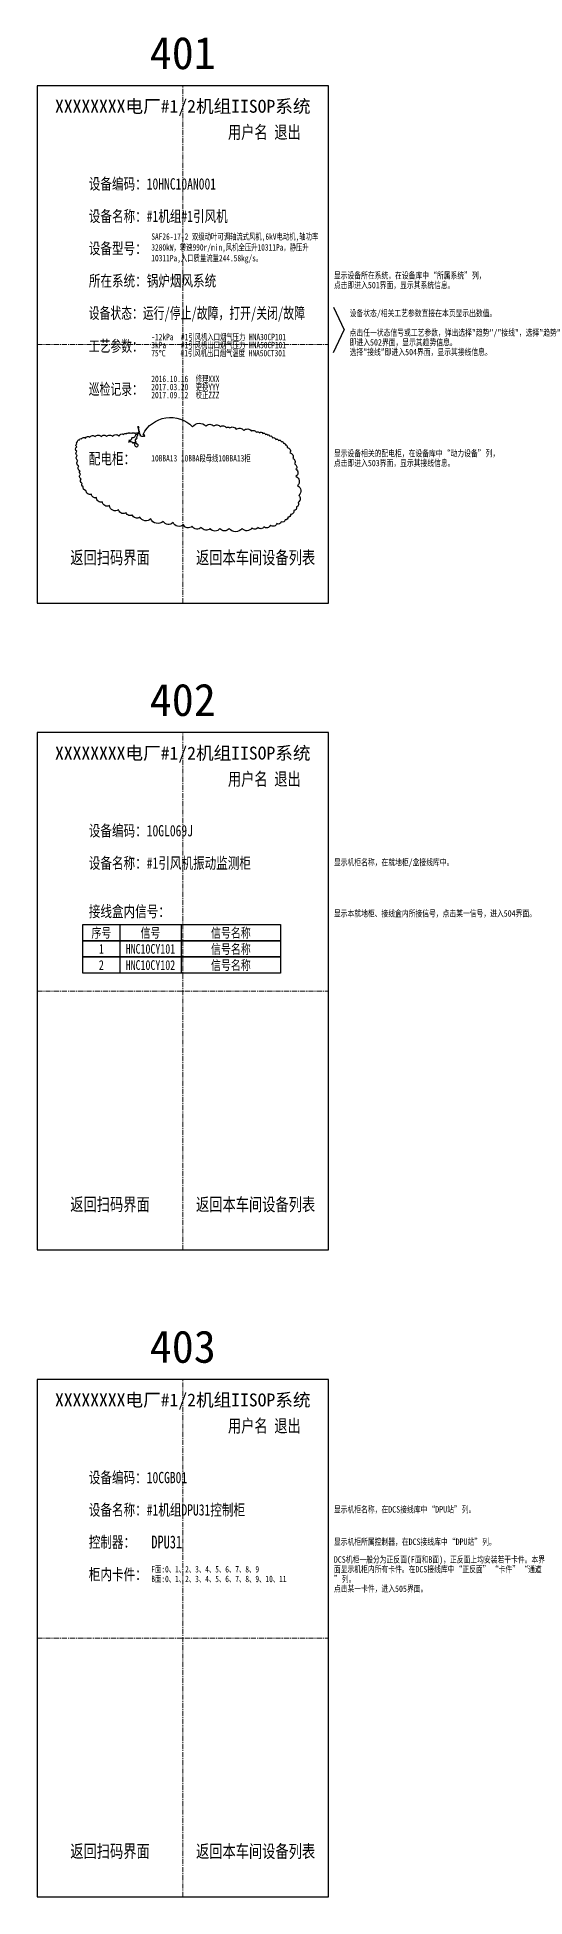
# Model space of a CAD drawing. Header units: millimetres. Extents: x -305 to 1678, y -501 to 1264.
# Drawn here: x 530 to 681, y 341 to 916 of the extents above; entities that cross this region are included whole.
import ezdxf
from ezdxf.enums import TextEntityAlignment as Align

# ---------------------------------------------------------------- set-up
doc = ezdxf.new("R2010")
doc.units = ezdxf.units.MM
doc.linetypes.add('CENTER', pattern=[50.8, 31.75, -6.35, 6.35, -6.35])
doc.styles.add('ST', font='')
doc.styles.get('ST').set_extended_font_data('SimSun')

msp = doc.modelspace()

# ---------------------------------------------------------------- texts
at = {"color": 4, "style": 'ST'}
for s, p in [('401', (575, 911.45)), ('402', (575, 711.45)), ('403', (575, 511.45))]:
    msp.add_text(s, height=10, dxfattribs=at).set_placement(p, align=Align.MIDDLE)
at = {"style": 'ST', "width": 0.75}
for s, height, p in [('用户名 退出', 4, (600.21, 887.11)), ('返回扫码界面', 4, (552.5, 755.57)), ('返回本车间设备列表', 4, (597.5, 755.57)), ('用户名 退出', 4, (600.21, 687.11)), ('序号', 3, (549.84, 639.53)), ('信号', 3, (565, 639.52)), ('信号名称', 3, (589.87, 639.53)), ('1', 3, (549.84, 634.53)), ('HNC10CY101', 3, (565, 634.52)), ('信号名称', 3, (589.87, 634.53)), ('2', 3, (549.84, 629.53)), ('HNC10CY102', 3, (565, 629.52)), ('信号名称', 3, (589.87, 629.53)), ('返回扫码界面', 4, (552.5, 555.57)), ('返回本车间设备列表', 4, (597.5, 555.57)), ('用户名 退出', 4, (600.21, 487.11)), ('返回扫码界面', 4, (552.5, 355.57)), ('返回本车间设备列表', 4, (597.5, 355.57))]:
    msp.add_text(s, height=height, dxfattribs=at).set_placement(p, align=Align.MIDDLE)
at = {"style": 'ST'}
for s, width, p in [('设备编码：10HNC10AN001', 0.75, (545.95, 871.06)), ('设备名称：#1机组#1引风机', 0.75, (545.95, 861.06)), ('设备型号：', 0.75, (545.95, 851.1)), ('所在系统：锅炉烟风系统', 0.75, (545.95, 841.1)), ('设备状态：运行/停止/故障，打开/关闭/故障', 0.7, (545.95, 831.1)), ('工艺参数：', 0.7, (545.95, 820.9)), ('巡检记录：', 0.7, (545.95, 807.59)), ('配电柜：', 0.75, (545.95, 786.1)), ('设备编码：10GL069J', 0.75, (545.95, 671.06)), ('设备名称：#1引风机振动监测柜 ', 0.75, (545.95, 661.06)), ('接线盒内信号：', 0.75, (545.95, 646.1)), ('设备编码：10CGB01', 0.75, (545.95, 471.06)), ('设备名称：#1机组DPU31控制柜', 0.75, (545.95, 461.06)), ('控制器：', 0.75, (545.95, 451.1)), ('柜内卡件：', 0.75, (545.95, 441.1))]:
    msp.add_text(s, height=3.5, dxfattribs=dict(at, width=width)).set_placement(p, align=Align.MIDDLE_LEFT)
at = {"char_height": 4, "attachment_point": 5, "style": 'ST'}
for insert in [(575, 894.56), (575, 694.56), (575, 494.56)]:
    msp.add_mtext_dynamic_manual_height_columns('XXXXXXXX电厂#1/2机组IISOP系统', width=104.8249, gutter_width=12.5, heights=[0], dxfattribs=dict(at, insert=insert))
at = {"width": 45.6868, "attachment_point": 4, "style": 'ST'}
for s, insert, char_height in [('{\\W0.7;SAF26-17-2 双级动叶可调轴流式风机,6kV电动机,轴功率3280kW，转速990r/min,风机全压升10311Pa，静压升10311Pa,入口质量流量244.58kg/s。}', (565.27, 851.1), 2), ('{\\W0.7;10BBA13 10BBA段母线10BBA13柜}', (565.27, 786.1), 2), ('{\\W0.7;DPU31}', (565.27, 451.1), 4)]:
    msp.add_mtext(s, dxfattribs=dict(at, insert=insert, char_height=char_height))
at = {"color": 3, "transparency": 33554687, "char_height": 2, "attachment_point": 4, "line_spacing_factor": 0.9, "style": 'ST'}
for s, insert in [('{\\W0.75;显示设备所在系统，在设备库中“所属系统”列，\\P点击即进入\\C1;501\\C3;界面，显示其系统信息。}', (621.71, 841.1)), ('{\\W0.75;设备状态/相关工艺参数直接在本页显示出数值。\\P\\P点击任一状态信号或工艺参数，弹出选择"趋势"/"接线"，选择"趋势"即进入\\C1;502\\C3;界面，显示其趋势信息。\\P选择"接线"即进入\\C1;504\\C3;界面，显示其接线信息。}', (626.58, 824.92)), ('{\\W0.75;显示设备相关的配电柜，在设备库中“动力设备”列，\\P点击即进入\\C1;503\\C3;界面，显示其接线信息。}', (621.71, 786.1)), ('{\\W0.75;显示机柜名称，在就地柜/盒接线库中。}', (621.71, 661.06)), ('{\\W0.75;显示本就地柜、接线盒内所接信号，点击某一信号，进入\\C1;504\\C3;界面。}', (621.71, 645.33)), ('{\\W0.75;显示机柜名称，在DCS接线库中“DPU站”列。}', (621.71, 461.06)), ('{\\W0.75;显示机柜所属控制器，在DCS接线库中“DPU站”列。}', (621.71, 451.06)), ('{\\W0.75;DCS机柜一般分为正反面(F面和B面)，正反面上均安装若干卡件。本界面显示机柜内所有卡件。在DCS接线库中“正反面”“卡件”“通道”列。\\P点击某一卡件，进入\\C1;505\\C3;界面。}', (621.71, 441.06))]:
    msp.add_mtext_dynamic_manual_height_columns(s, width=55.3356, gutter_width=12.5, heights=[0], dxfattribs=dict(at, insert=insert))
at = {"char_height": 2, "width": 45.6868, "attachment_point": 4, "style": 'ST'}
for s, insert, line_spacing_factor in [('{\\W0.7;-12kPa  #1引风机入口烟气压力 HNA30CP101\\P3kPa    #1引风机出口烟气压力 HNA50CP101\\P75\\fISOCPEUR|b0|i0|c0|p34;%%DC\\fSimSun|b0|i0|c134|p2;    #1引风机出口烟气温度 HNA50CT301}', (565.27, 821.1), 0.75), ('{\\W0.7;2016.10.16  修理XXX\\P2017.03.20  更换YYY\\P2017.09.12  校正ZZZ}', (565.27, 808.15), 0.75), ('{\\W0.7;F面:0、1、2、3、4、5、6、7、8、9\\PB面:0、1、2、3、4、5、6、7、8、9、10、11}', (565.27, 441.1), 0.9)]:
    msp.add_mtext(s, dxfattribs=dict(at, insert=insert, line_spacing_factor=line_spacing_factor))

# ---------------------------------------------------------------- linework, layer by layer
at = {"linetype": 'CENTER', "lineweight": 0, "ltscale": 0.05, "transparency": 33554534}
for p, q in [((575, 741.42), (575, 901.42)), ((530, 821.42), (620, 821.42)), ((575, 541.42), (575, 701.42)), ((530, 621.42), (620, 621.42)), ((575, 341.42), (575, 501.42)), ((530, 421.42), (620, 421.42))]:
    msp.add_line(p, q, dxfattribs=at)
for p, q in [((621.57, 832.96), (624.85, 825.96)), ((621.57, 818.95), (624.85, 825.96)), ((555.59, 642.03), (555.59, 637.03)), ((574.52, 642.03), (574.52, 637.03)), ((555.59, 637.03), (555.59, 632.03)), ((574.52, 637.03), (574.52, 632.03)), ((555.59, 632.03), (555.59, 627.03)), ((574.52, 632.03), (574.52, 627.03))]:
    msp.add_line(p, q)
at = {"lineweight": 30}
for points in [[(530, 741.42), (620, 741.42), (620, 901.42), (530, 901.42)], [(530, 541.42), (620, 541.42), (620, 701.42), (530, 701.42)], [(530, 341.42), (620, 341.42), (620, 501.42), (530, 501.42)]]:
    msp.add_lwpolyline(points, close=True, dxfattribs=at)
msp.add_lwpolyline([(562.74, 793.57, -0.520567), (578.04, 795.93, -0.520567), (578.04, 795.93, -0.520567), (582.08, 796.09, -0.520567), (582.08, 796.09, -0.520567), (584.6, 796.09, -0.520567), (584.6, 796.09, -0.520567), (586.62, 795.93, -0.520567), (586.62, 795.93, -0.520567), (588.47, 795.59, -0.520567), (588.47, 795.59, -0.520567), (589.48, 795.59, -0.520567), (589.48, 795.59, -0.520567), (591.49, 795.08, -0.520567), (591.49, 795.08, -0.520567), (593.85, 794.75, -0.520567), (593.85, 794.75, -0.520567), (596.2, 794.58, -0.520567), (596.2, 794.58, -0.520567), (597.72, 794.24, -0.520567), (597.72, 794.24, -0.520567), (598.72, 794.08, -0.520567), (598.72, 794.08, -0.520567), (599.73, 793.91, -0.520567), (599.73, 793.91, -0.520567), (600.57, 793.57, -0.520567), (600.57, 793.57, -0.520567), (601.25, 793.4, -0.520567), (601.25, 793.4, -0.520567), (601.92, 793.07, -0.520567), (601.92, 793.07, -0.520567), (602.76, 792.56, -0.520567), (602.76, 792.56, -0.520567), (603.77, 792.06, -0.520567), (603.77, 792.06, -0.520567), (604.61, 791.72, -0.520567), (604.61, 791.72, -0.520567), (605.45, 791.39, -0.520567), (605.45, 791.39, -0.520567), (606.12, 790.88, -0.520567), (606.12, 790.88, -0.520567), (606.63, 790.38, -0.520567), (606.63, 790.38, -0.520567), (607.3, 789.54, -0.520567), (607.3, 789.54, -0.520567), (608.14, 787.86, -0.520567), (608.14, 787.86, -0.520567), (608.98, 786.18, -0.520567), (608.98, 786.18, -0.520567), (609.49, 784.5, -0.520567), (609.49, 784.5, -0.520567), (609.99, 782.82, -0.520567), (609.99, 782.82, -0.520567), (609.99, 780.63, -0.520567), (609.99, 780.63, -0.520567), (610.5, 777.78, -0.520567), (610.5, 777.78, -0.520567), (610.83, 774.75, -0.520567), (610.83, 774.75, -0.520567), (610.66, 772.57, -0.520567), (610.66, 772.57, -0.520567), (610.16, 771.22, -0.520567), (610.16, 771.22, -0.520567), (609.32, 770.05, -0.520567), (609.32, 770.05, -0.520567), (608.31, 768.87, -0.520567), (608.31, 768.87, -0.520567), (607.47, 768.03, -0.520567), (607.47, 768.03, -0.520567), (606.63, 767.19, -0.520567), (606.63, 767.19, -0.520567), (605.45, 766.52, -0.520567), (605.45, 766.52, -0.520567), (604.11, 766.02, -0.520567), (604.11, 766.02, -0.520567), (602.09, 765.51, -0.520567), (602.09, 765.51, -0.520567), (600.07, 765.01, -0.520567), (600.07, 765.01, -0.520567), (598.22, 764.84, -0.520567), (598.22, 764.84, -0.520567), (596.37, 764.67, -0.520567), (596.37, 764.67, -0.520567), (593.34, 764.5, -0.520567), (593.34, 764.5, -0.520567), (589.31, 764.5, -0.520567), (589.31, 764.5, -0.520567), (586.45, 764.5, -0.520567), (586.45, 764.5, -0.520567), (583.42, 764.5, -0.520567), (583.42, 764.5, -0.520567), (580.73, 764.84, -0.520567), (580.73, 764.84, -0.520567), (577.87, 765.18, -0.520567), (577.87, 765.18, -0.520567), (575.18, 765.68, -0.520567), (575.18, 765.68, -0.520567), (571.99, 766.35, -0.520567), (571.99, 766.35, -0.520567), (568.96, 766.69, -0.520567), (568.96, 766.69, -0.520567), (565.09, 767.53, -0.520567), (565.09, 767.53, -0.520567), (561.73, 768.03, -0.520567), (561.73, 768.03, -0.520567), (559.38, 768.7, -0.520567), (559.38, 768.7, -0.520567), (557.53, 769.38, -0.520567), (557.53, 769.38, -0.520567), (555.17, 770.22, -0.520567), (555.17, 770.22, -0.520567), (552.31, 771.56, -0.520567), (552.31, 771.56, -0.520567), (550.13, 772.74, -0.520567), (550.13, 772.74, -0.520567), (548.28, 774.08, -0.520567), (548.28, 774.08, -0.520567), (546.76, 775.09, -0.520567), (546.76, 775.09, -0.520567), (545.08, 776.27, -0.520567), (545.08, 776.27, -0.520567), (544.24, 777.44, -0.520567), (544.24, 777.44, -0.520567), (543.91, 778.45, -0.520567), (543.91, 778.45, -0.520567), (543.57, 779.79, -0.520567), (543.57, 779.79, -0.520567), (543.4, 781.31, -0.520567), (543.4, 781.31, -0.520567), (543.23, 782.31, -0.520567), (543.23, 782.31, -0.520567), (542.9, 783.83, -0.520567), (542.9, 783.83, -0.520567), (542.56, 785.51, -0.520567), (542.56, 785.51, -0.520567), (542.39, 787.02, -0.520567), (542.39, 787.02, -0.520567), (542.22, 788.36, -0.520567), (542.22, 788.36, -0.520567), (542.22, 789.71, -0.520567), (542.22, 789.71, -0.520567), (542.22, 790.72, -0.520567), (542.22, 790.72, -0.520567), (542.39, 791.22, -0.520567), (542.39, 791.22, -0.520567), (543.06, 791.89, -0.520567), (543.06, 791.89, -0.520567), (543.74, 792.23, -0.520567), (543.74, 792.23, -0.520567), (544.91, 792.4, -0.520567), (544.91, 792.4, -0.520567), (546.26, 792.73, -0.520567), (546.26, 792.73, -0.520567), (547.94, 792.9, -0.520567), (547.94, 792.9, -0.520567), (549.79, 792.9, -0.520567), (549.79, 792.9, -0.520567), (551.47, 792.9, -0.520567), (551.47, 792.9, -0.520567), (553.32, 792.9, -0.520567), (553.32, 792.9, -0.520567), (555.34, 793.07, -0.520567), (555.34, 793.07, -0.520567), (556.69, 793.57, -0.520567), (556.69, 793.57, -0.520567), (557.53, 793.74, -0.520567), (557.53, 793.74, -0.520567), (558.03, 793.91, -0.520567), (558.03, 793.91, -0.520567), (558.7, 793.91, -0.520567), (558.7, 793.91, -0.520567), (559.21, 793.91, -0.520567), (559.21, 793.91, -0.520567), (560.05, 793.91, -0.520567), (560.05, 793.91, -0.520567), (560.55, 793.91, -0.520567), (560.55, 793.91, -0.520567), (561.23, 793.91, -0.520567), (561.23, 793.91, -0.520567), (560.38, 793.57, -0.520567), (560.38, 793.57, -0.520567), (559.21, 792.56, -0.520567), (559.21, 792.56, -0.520567), (558.37, 791.72, -0.520567), (558.37, 791.72, -0.520567), (558.2, 791.22, -0.520567), (558.2, 791.22, -0.520567), (559.54, 790.88, -0.520567), (559.54, 790.88, -0.520567), (560.72, 790.72, -0.520567), (560.72, 790.72, -0.520567), (561.06, 790.04, -0.520567), (561.06, 790.04, -0.520567), (560.55, 789.71, -0.520567), (560.55, 789.71, -0.520567), (560.55, 791.22, -0.520567), (560.55, 791.22, -0.520567), (560.89, 792.4, -0.520567), (560.89, 792.4, -0.520567), (561.06, 793.24, -0.520567), (561.06, 793.24, -0.520567), (561.56, 793.91, -0.520567), (561.56, 793.91, -0.520567), (561.56, 794.58, -0.520567), (561.56, 794.58, -0.520567), (561.56, 795.08, -0.520567), (561.56, 795.08, -0.520567), (561.39, 795.59, -0.520567), (561.39, 795.59, -0.520567), (561.23, 796.09, -0.520567), (561.23, 796.09, -0.520567), (561.23, 795.42, -0.520567), (561.23, 795.42, -0.520567), (561.23, 794.92, -0.520567), (561.23, 794.92, -0.520567), (561.39, 794.24, -0.520567), (561.39, 794.24, -0.520567), (561.56, 793.74, -0.520567), (561.56, 793.74, -0.520567), (561.73, 793.24, -0.520567), (561.73, 793.24, -0.520567), (562.23, 792.9, -0.520567), (562.23, 792.9, -0.520567), (562.74, 792.9, -0.520567), (562.74, 792.9, -0.520567), (563.24, 792.9, -0.520567), (563.24, 792.9, -0.520567), (563.24, 793.4, -0.520567), (563.24, 793.4, -0.520567)], format="xyb", close=True)
for points in [[(544.09, 642.03), (605.22, 642.03), (605.22, 637.03), (544.09, 637.03)], [(544.09, 637.03), (605.22, 637.03), (605.22, 632.03), (544.09, 632.03)], [(544.09, 632.03), (605.22, 632.03), (605.22, 627.03), (544.09, 627.03)]]:
    msp.add_lwpolyline(points, close=True)

msp.set_redraw_order([(e.dxf.handle, doc.entitydb.next_handle()) for e in msp.query("TEXT MTEXT ATTDEF DIMENSION ARC_DIMENSION")])  # texts and dimensions are drawn at this point

doc.saveas('drawing.dxf')
